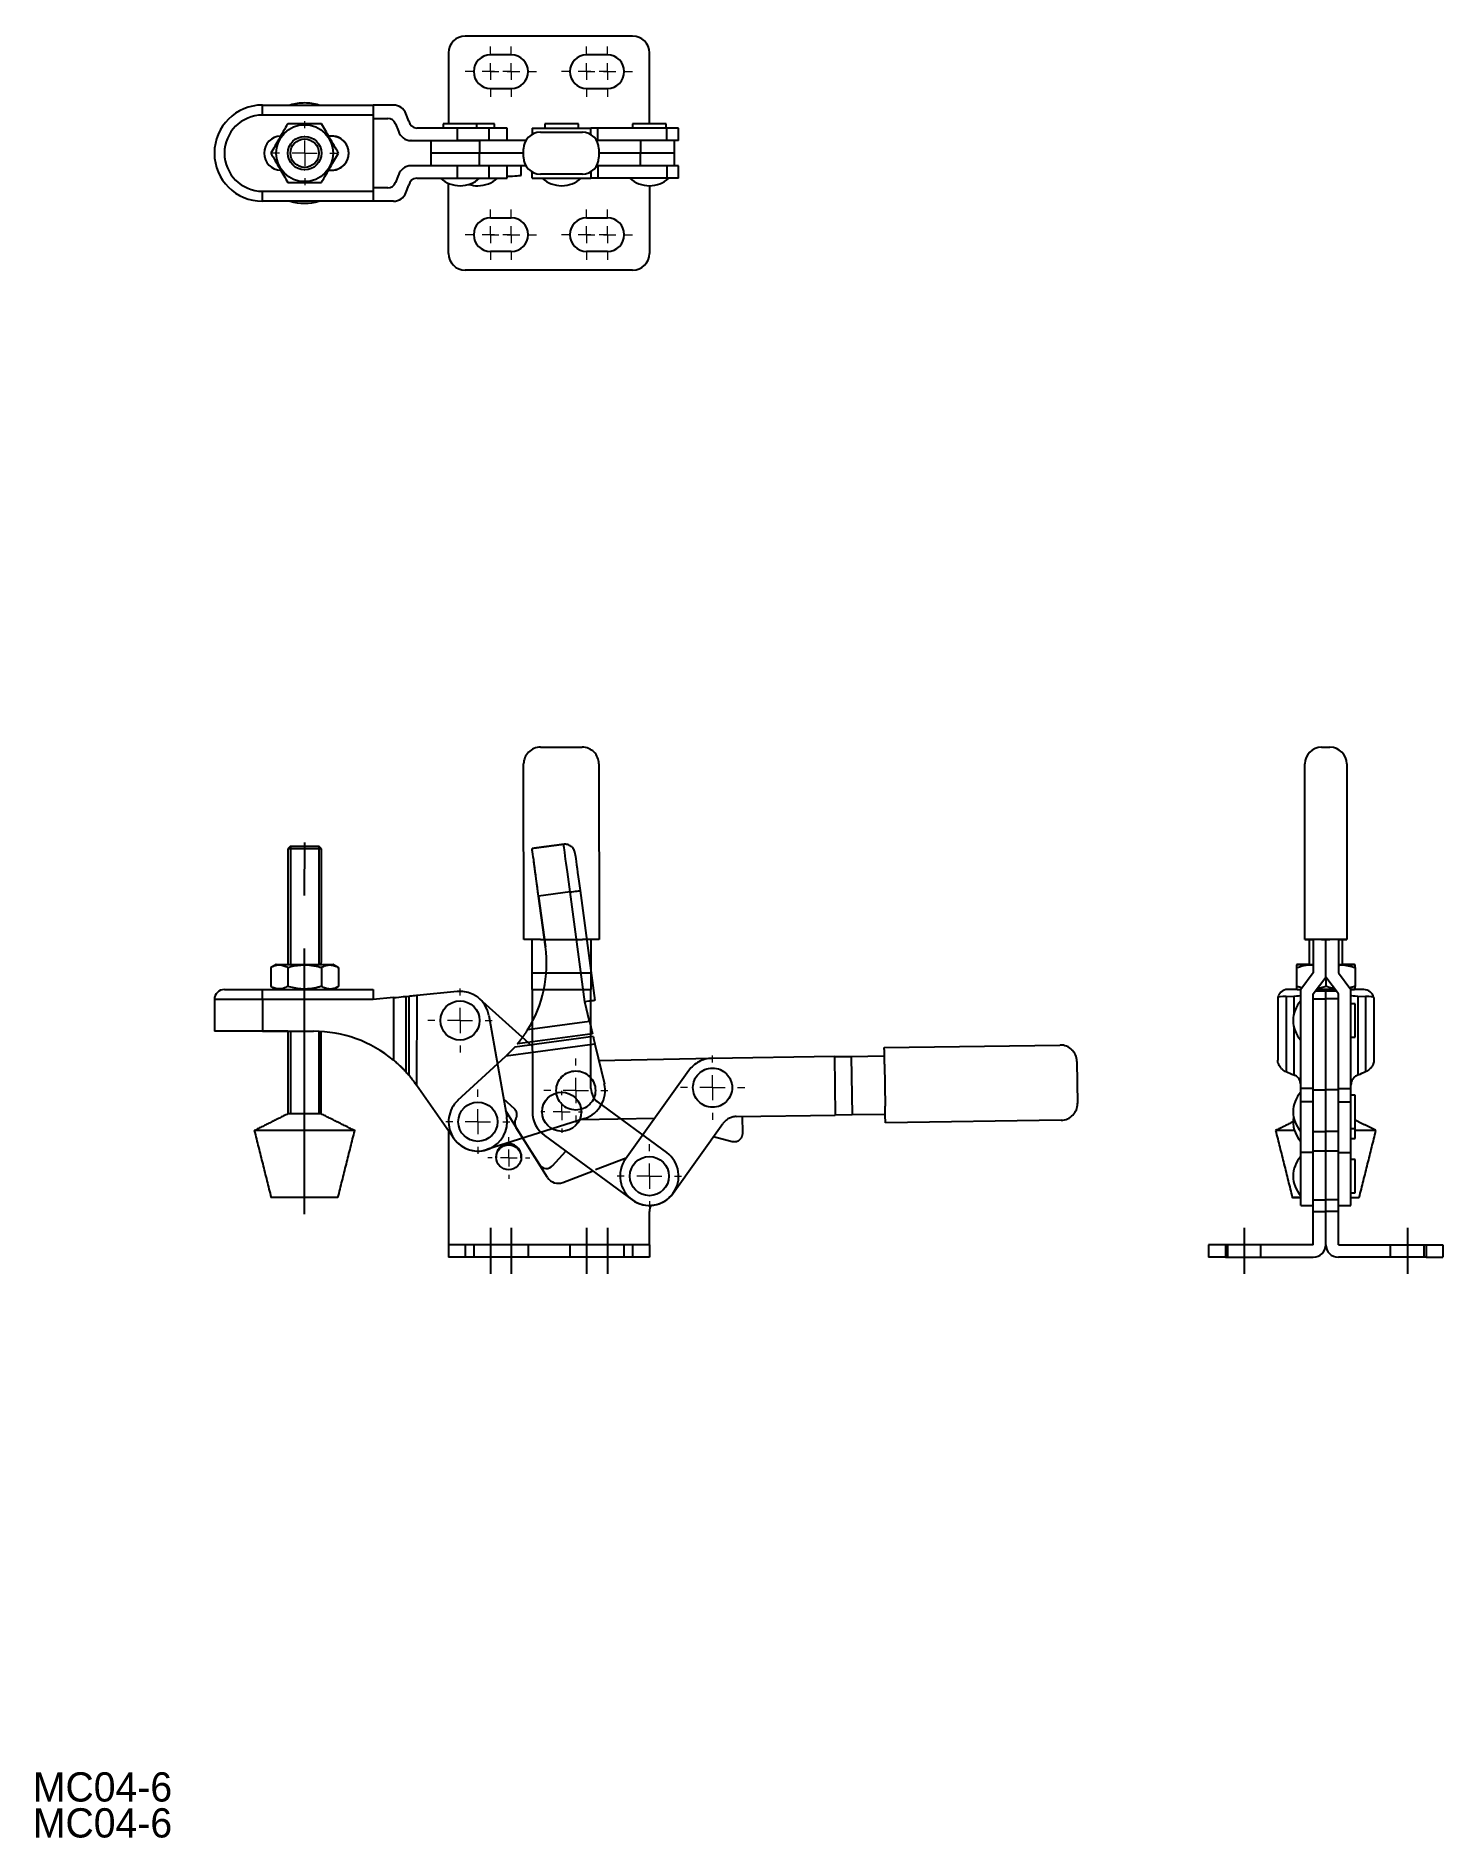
# Model space of a CAD drawing. Header units: millimetres. Extents: x 13 to 181, y 16 to 231.
import ezdxf

# ---------------------------------------------------------------- set-up
doc = ezdxf.new("R2010")
doc.units = ezdxf.units.MM
for name, pattern in [('CENTER', [50.8, 31.75, -6.35, 6.35, -6.35]), ('DASHED', [19.05, 12.7, -6.35]), ('PHANTOM', [63.5, 31.75, -6.35, 6.35, -6.35, 6.35, -6.35])]:
    doc.linetypes.add(name, pattern=pattern)
doc.layers.add('CENTER', color=1, linetype='CENTER')
doc.styles.get("Standard").update_dxf_attribs({"font": 'GOTHIC.TTF'})

msp = doc.modelspace()

# ---------------------------------------------------------------- texts
at = {"color": 7, "linetype": 'Continuous', "char_height": 3.5, "width": 164.492, "attachment_point": 1}
for insert in [(12.6, 23.76), (12.6, 19.46)]:
    msp.add_mtext('MC04-6', dxfattribs=dict(at, insert=insert))

# ---------------------------------------------------------------- blocks, each defined once
blk = doc.blocks.new('SW_CENTERMARKSYMBOL_0')
at = {"color": 0, "linetype": 'Continuous', "lineweight": 0}
for p, q in [((0, 3), (0, 3.84)), ((-3, 0), (-3.84, 0)), ((0, 0), (-1.5, 0)), ((0, 0), (0, 1.5)), ((0, 0), (0, -1.5)), ((0, 0), (1.5, 0)), ((3, 0), (3.84, 0)), ((0, -3), (0, -3.84))]:
    blk.add_line(p, q, dxfattribs=at)
blk = doc.blocks.new('SW_CENTERMARKSYMBOL_1')
at = {"color": 0, "linetype": 'Continuous', "lineweight": 0}
for p, q in [((0, 3), (0, 3.84)), ((-3, 0), (-3.84, 0)), ((0, 0), (-1.5, 0)), ((0, 0), (0, 1.5)), ((0, 0), (0, -1.5)), ((0, 0), (1.5, 0)), ((3, 0), (3.84, 0)), ((0, -3), (0, -3.84))]:
    blk.add_line(p, q, dxfattribs=at)
blk = doc.blocks.new('SW_CENTERMARKSYMBOL_2')
at = {"color": 0, "linetype": 'Continuous', "lineweight": 0}
for p, q in [((0, 3), (0, 3.84)), ((-3, 0), (-3.84, 0)), ((0, 0), (-1.5, 0)), ((0, 0), (0, 1.5)), ((0, 0), (0, -1.5)), ((0, 0), (1.5, 0)), ((3, 0), (3.84, 0)), ((0, -3), (0, -3.84))]:
    blk.add_line(p, q, dxfattribs=at)
blk = doc.blocks.new('SW_CENTERMARKSYMBOL_3')
at = {"color": 0, "linetype": 'Continuous', "lineweight": 0}
for p, q in [((0, 2), (0, 2.5)), ((-2, 0), (-2.5, 0)), ((0, 0), (-1, 0)), ((0, 0), (0, 1)), ((0, 0), (0, -1)), ((0, 0), (1, 0)), ((2, 0), (2.5, 0)), ((0, -2), (0, -2.5))]:
    blk.add_line(p, q, dxfattribs=at)
blk = doc.blocks.new('SW_CENTERMARKSYMBOL_8')
at = {"color": 0, "linetype": 'Continuous', "lineweight": 0}
for p, q in [((0, 2), (0, 3)), ((-2, 0), (-3, 0)), ((0, 0), (-1, 0)), ((0, 0), (0, 1)), ((0, 0), (0, -1)), ((0, 0), (1, 0)), ((2, 0), (3, 0)), ((0, -2), (0, -3))]:
    blk.add_line(p, q, dxfattribs=at)
blk = doc.blocks.new('SW_CENTERMARKSYMBOL_9')
at = {"color": 0, "linetype": 'Continuous', "lineweight": 0}
for p, q in [((0, 2), (0, 3)), ((-2, 0), (-3, 0)), ((0, 0), (-1, 0)), ((0, 0), (0, 1)), ((0, 0), (0, -1)), ((0, 0), (1, 0)), ((2, 0), (3, 0)), ((0, -2), (0, -3))]:
    blk.add_line(p, q, dxfattribs=at)
blk = doc.blocks.new('SW_CENTERMARKSYMBOL_10')
at = {"color": 0, "linetype": 'Continuous', "lineweight": 0}
for p, q in [((0, 2), (0, 3)), ((-2, 0), (-3, 0)), ((0, 0), (-1, 0)), ((0, 0), (0, 1)), ((0, 0), (0, -1)), ((0, 0), (1, 0)), ((2, 0), (3, 0)), ((0, -2), (0, -3))]:
    blk.add_line(p, q, dxfattribs=at)
blk = doc.blocks.new('SW_CENTERMARKSYMBOL_11')
at = {"color": 0, "linetype": 'Continuous', "lineweight": 0}
for p, q in [((0, 2), (0, 3)), ((-2, 0), (-3, 0)), ((0, 0), (-1, 0)), ((0, 0), (0, 1)), ((0, 0), (0, -1)), ((0, 0), (1, 0)), ((2, 0), (3, 0)), ((0, -2), (0, -3))]:
    blk.add_line(p, q, dxfattribs=at)
blk = doc.blocks.new('SW_CENTERMARKSYMBOL_12')
at = {"color": 0, "linetype": 'Continuous', "lineweight": 0}
for p, q in [((0, 2), (0, 3)), ((-2, 0), (-3, 0)), ((0, 0), (-1, 0)), ((0, 0), (0, 1)), ((0, 0), (0, -1)), ((0, 0), (1, 0)), ((2, 0), (3, 0)), ((0, -2), (0, -3))]:
    blk.add_line(p, q, dxfattribs=at)
blk = doc.blocks.new('SW_CENTERMARKSYMBOL_13')
at = {"color": 0, "linetype": 'Continuous', "lineweight": 0}
for p, q in [((0, 2), (0, 3)), ((-2, 0), (-3, 0)), ((0, 0), (-1, 0)), ((0, 0), (0, 1)), ((0, 0), (0, -1)), ((0, 0), (1, 0)), ((2, 0), (3, 0)), ((0, -2), (0, -3))]:
    blk.add_line(p, q, dxfattribs=at)
blk = doc.blocks.new('SW_CENTERMARKSYMBOL_14')
at = {"color": 0, "linetype": 'Continuous', "lineweight": 0}
for p, q in [((0, 2), (0, 3)), ((-2, 0), (-3, 0)), ((0, 0), (-1, 0)), ((0, 0), (0, 1)), ((0, 0), (0, -1)), ((0, 0), (1, 0)), ((2, 0), (3, 0)), ((0, -2), (0, -3))]:
    blk.add_line(p, q, dxfattribs=at)
blk = doc.blocks.new('SW_CENTERMARKSYMBOL_15')
at = {"color": 0, "linetype": 'Continuous', "lineweight": 0}
for p, q in [((0, 2), (0, 3)), ((-2, 0), (-3, 0)), ((0, 0), (-1, 0)), ((0, 0), (0, 1)), ((0, 0), (0, -1)), ((0, 0), (1, 0)), ((2, 0), (3, 0)), ((0, -2), (0, -3))]:
    blk.add_line(p, q, dxfattribs=at)

# ---------------------------------------------------------------- linework, layer by layer
at = {"color": 7, "linetype": 'Continuous'}
for p, q in [((84.29, 231.38), (64.29, 231.38)), ((62.29, 229.38), (62.29, 220.88)), ((69.79, 229.13), (67.29, 229.13)), ((81.29, 229.13), (78.79, 229.13)), ((86.29, 220.88), (86.29, 229.38)), ((67.29, 225.13), (69.79, 225.13)), ((78.79, 225.13), (81.29, 225.13)), ((40.05, 223.13), (53.29, 223.13)), ((40.05, 223.13), (40.05, 223.13)), ((55.71, 223.13), (53.29, 223.13)), ((57.55, 221.22), (57.2, 222.12)), ((53.29, 221.93), (40.05, 221.93)), ((43.06, 220.88), (43.06, 220.88)), ((53.29, 221.93), (53.29, 212.83)), ((53.29, 221.53), (55.02, 221.53)), ((55.96, 220.9), (55.95, 220.9)), ((55.96, 220.9), (56.31, 220)), ((56.31, 220), (56.3, 220)), ((63.31, 220.38), (58.48, 220.38)), ((65.66, 220.88), (61.66, 220.88)), ((63.31, 220.38), (63.31, 218.88)), ((67.1, 220.38), (63.31, 220.38)), ((67.79, 220.88), (65.66, 220.88)), ((67.1, 220.38), (67.1, 218.88)), ((69.24, 220.38), (67.1, 220.38)), ((69.29, 220.38), (69.24, 220.38)), ((72.29, 220.38), (79.29, 220.38)), ((72.29, 220.38), (72.29, 219.63)), ((73.26, 219.88), (78.26, 219.88)), ((77.81, 220.88), (73.81, 220.88)), ((78.26, 219.88), (78.28, 219.88)), ((79.31, 220.38), (79.29, 220.38)), ((80.12, 220.38), (79.31, 220.38)), ((79.31, 219.6), (79.31, 220.38)), ((80.12, 218.88), (80.12, 220.38)), ((88.36, 220.38), (80.12, 220.38)), ((88.29, 220.88), (84.29, 220.88)), ((88.36, 218.88), (88.36, 220.38)), ((89.79, 220.38), (88.36, 220.38)), ((45.08, 219.43), (45.08, 219.43)), ((48.3, 219.43), (47.94, 219.43)), ((57.8, 218.88), (57.79, 218.88)), ((57.8, 218.88), (63.31, 218.88)), ((66, 218.88), (63.31, 218.88)), ((63.31, 218.88), (66, 218.88)), ((66, 218.88), (66, 217.38)), ((71.53, 218.88), (66, 218.88)), ((70.32, 218.88), (70.19, 218.88)), ((70.45, 218.88), (70.32, 218.88)), ((71.26, 216.88), (71.26, 217.88)), ((80.12, 218.88), (80.02, 218.88)), ((88.36, 218.88), (80.12, 218.88)), ((80.26, 217.88), (80.26, 216.88)), ((85.21, 218.88), (85.21, 217.38)), ((89.79, 218.88), (88.36, 218.88)), ((41.04, 217.38), (41.04, 217.38)), ((41.04, 217.38), (41.04, 217.38)), ((57.8, 215.88), (57.79, 215.88)), ((63.31, 215.88), (57.8, 215.88)), ((66, 217.38), (60.16, 217.38)), ((66, 217.38), (60.16, 217.38)), ((66, 215.88), (63.31, 215.88)), ((63.31, 215.88), (63.31, 214.38)), ((66, 215.88), (63.31, 215.88)), ((71.26, 217.38), (66, 217.38)), ((66, 215.88), (66, 217.38)), ((71.26, 217.38), (66, 217.38)), ((71.53, 215.88), (66, 215.88)), ((67.1, 215.88), (67.1, 214.38)), ((70.32, 215.88), (70.19, 215.88)), ((70.45, 215.88), (70.32, 215.88)), ((80.12, 215.88), (80.02, 215.88)), ((80.12, 215.88), (80.12, 214.38)), ((88.36, 215.88), (80.12, 215.88)), ((85.21, 217.38), (80.28, 217.38)), ((85.21, 217.38), (80.28, 217.38)), ((89.29, 217.38), (85.21, 217.38)), ((85.21, 215.88), (85.21, 217.38)), ((89.29, 217.38), (85.21, 217.38)), ((88.36, 215.88), (88.36, 214.38)), ((89.79, 215.88), (88.36, 215.88)), ((43.06, 213.88), (43.06, 213.88)), ((47.94, 215.33), (48.3, 215.33)), ((55.96, 213.87), (55.95, 213.87)), ((56.31, 214.77), (55.96, 213.87)), ((56.31, 214.77), (56.3, 214.77)), ((57.2, 212.65), (57.55, 213.55)), ((58.48, 214.38), (63.31, 214.38)), ((62.29, 205.38), (62.29, 213.76)), ((63.31, 214.38), (67.1, 214.38)), ((67.1, 214.38), (69.24, 214.38)), ((69.24, 214.38), (69.29, 214.38)), ((72.29, 214.38), (72.29, 215.13)), ((72.29, 214.38), (79.29, 214.38)), ((78.26, 214.88), (73.26, 214.88)), ((78.28, 214.88), (78.26, 214.88)), ((79.31, 214.38), (79.29, 214.38)), ((79.31, 215.16), (79.31, 214.38)), ((80.12, 214.38), (79.31, 214.38)), ((88.36, 214.38), (80.12, 214.38)), ((86.29, 213.48), (86.29, 205.38)), ((89.79, 214.38), (88.36, 214.38)), ((40.05, 212.83), (53.29, 212.83)), ((53.29, 211.63), (40.05, 211.63)), ((40.05, 211.63), (40.05, 211.63)), ((55.02, 213.23), (53.29, 213.23)), ((55.71, 211.63), (53.29, 211.63)), ((67.29, 209.63), (69.79, 209.63)), ((78.79, 209.63), (81.29, 209.63)), ((69.79, 205.63), (67.29, 205.63)), ((81.29, 205.63), (78.79, 205.63)), ((84.29, 203.38), (64.29, 203.38)), ((73.26, 146.34), (78.26, 146.34)), ((73.26, 146.34), (78.26, 146.34)), ((166.64, 146.34), (167.64, 146.34)), ((166.64, 146.34), (167.64, 146.34)), ((71.28, 123.34), (71.26, 144.34)), ((71.28, 123.34), (71.26, 144.34)), ((80.26, 144.35), (80.28, 123.35)), ((80.26, 144.35), (80.28, 123.35)), ((164.64, 123.34), (164.64, 144.34)), ((164.64, 123.34), (164.64, 144.34)), ((169.64, 144.34), (169.64, 123.34)), ((169.64, 144.34), (169.64, 123.34)), ((73.05, 128.52), (73.86, 122.47)), ((72.29, 119.36), (72.28, 123.34)), ((72.29, 119.36), (72.28, 123.34)), ((73.28, 123.34), (78.28, 123.34)), ((73.28, 123.34), (78.28, 123.34)), ((79.28, 123.34), (79.29, 119.37)), ((79.28, 123.34), (79.29, 119.37)), ((164.64, 123.34), (164.64, 123.34)), ((164.64, 123.34), (164.64, 123.34)), ((168.64, 123.34), (165.64, 123.34)), ((165.64, 123.34), (165.64, 119.37)), ((168.64, 123.34), (165.64, 123.34)), ((165.64, 123.34), (165.64, 119.37)), ((166.64, 123.35), (167.64, 123.35)), ((166.64, 123.35), (167.64, 123.35)), ((167.14, 118.84), (167.14, 123.34)), ((167.14, 118.84), (167.14, 123.34)), ((167.14, 118.84), (167.14, 123.34)), ((167.14, 118.84), (167.14, 123.34)), ((168.64, 123.34), (168.64, 119.37)), ((168.64, 123.34), (168.64, 119.37)), ((169.64, 123.34), (169.64, 123.34)), ((169.64, 123.34), (169.64, 123.34)), ((41.04, 120), (41.04, 117.74)), ((41.04, 120), (41.04, 117.74)), ((43.06, 120), (43.06, 117.74)), ((43.06, 120), (43.06, 117.74)), ((47.11, 119.99), (47.1, 117.74)), ((47.11, 119.99), (47.1, 117.74)), ((49.13, 119.99), (49.12, 117.73)), ((49.13, 119.99), (49.12, 117.73)), ((72.29, 119.36), (79.29, 119.37)), ((72.29, 119.36), (79.29, 119.37)), ((72.29, 117.36), (72.29, 119.36)), ((72.29, 117.36), (72.29, 119.36)), ((79.29, 119.37), (79.29, 117.37)), ((79.29, 119.37), (79.29, 117.37)), ((163.64, 119.99), (163.64, 117.74)), ((163.64, 119.99), (163.64, 117.74)), ((165.64, 119.37), (164.14, 117.37)), ((165.64, 119.37), (164.14, 117.37)), ((165.64, 116.84), (167.14, 118.84)), ((167.14, 118.84), (167.14, 117.73)), ((168.64, 116.84), (167.14, 118.84)), ((167.14, 118.84), (167.14, 118.84)), ((167.14, 118.84), (167.14, 118.84)), ((167.14, 118.84), (167.14, 117.73)), ((167.14, 118.84), (167.14, 118.84)), ((167.14, 118.84), (167.14, 118.84)), ((168.64, 119.37), (170.14, 117.37)), ((168.64, 119.37), (170.14, 117.37)), ((170.64, 119.99), (170.64, 117.74)), ((170.64, 119.99), (170.64, 117.74)), ((40.05, 117.37), (53.29, 117.36)), ((40.05, 117.37), (53.29, 117.36)), ((55.71, 116.4), (53.29, 116.16)), ((55.71, 116.4), (53.29, 116.16)), ((55.71, 116.4), (55.7, 108.92)), ((55.71, 116.4), (55.7, 108.92)), ((57.2, 116.54), (57.19, 107.51)), ((57.2, 116.54), (57.19, 107.51)), ((57.2, 116.54), (57.55, 116.58)), ((57.2, 116.54), (57.55, 116.58)), ((57.55, 116.58), (57.54, 107.11)), ((57.55, 116.58), (57.54, 107.11)), ((58.48, 116.67), (58.47, 105.91)), ((58.48, 116.67), (58.47, 105.91)), ((58.48, 116.67), (63.31, 117.15)), ((72.29, 117.36), (79.29, 117.37)), ((72.29, 117.36), (79.29, 117.37)), ((72.29, 117.36), (72.31, 102.74)), ((72.29, 117.36), (72.31, 102.74)), ((79.31, 105.53), (79.29, 117.37)), ((79.31, 105.53), (79.29, 117.37)), ((161.39, 116.4), (161.39, 108.92)), ((161.39, 116.4), (161.39, 108.92)), ((162.41, 116.54), (163.31, 116.58)), ((162.41, 116.54), (163.31, 116.58)), ((162.41, 116.54), (162.41, 107.51)), ((162.41, 116.54), (162.41, 107.51)), ((162.59, 117.37), (162.59, 117.37)), ((162.59, 117.37), (162.59, 117.37)), ((163.31, 116.58), (163.31, 114.34)), ((163.31, 116.58), (163.31, 114.34)), ((164.14, 105.53), (164.14, 117.37)), ((164.14, 105.53), (164.14, 117.37)), ((165.64, 105.53), (165.64, 116.84)), ((165.64, 105.53), (165.64, 116.84)), ((168.25, 117.36), (166.04, 117.36)), ((167.14, 116.27), (167.14, 117.16)), ((167.14, 116.27), (167.14, 117.16)), ((167.14, 116.27), (167.14, 117.16)), ((167.14, 116.27), (167.14, 117.16)), ((168.64, 105.53), (168.64, 116.84)), ((168.64, 105.53), (168.64, 116.84)), ((170.14, 105.53), (170.14, 117.37)), ((170.14, 105.53), (170.14, 117.37)), ((171.69, 117.36), (170.14, 117.36)), ((171.69, 117.36), (170.14, 117.36)), ((170.98, 116.58), (170.98, 107.11)), ((170.98, 116.58), (171.88, 116.54)), ((170.98, 116.58), (170.98, 107.11)), ((170.98, 116.58), (171.88, 116.54)), ((171.88, 116.54), (171.88, 107.51)), ((171.88, 116.54), (171.88, 107.51)), ((172.89, 116.4), (172.89, 108.92)), ((172.89, 116.4), (172.89, 108.92)), ((40.05, 116.17), (40.05, 112.37)), ((53.29, 116.16), (40.05, 116.17)), ((40.05, 116.17), (40.05, 112.37)), ((53.29, 116.16), (40.05, 116.17)), ((53.29, 116.16), (53.29, 116.16)), ((53.29, 116.16), (53.29, 116.16)), ((72.3, 110.6), (66, 116.27)), ((67.1, 114.27), (69.24, 102.16)), ((67.1, 114.27), (69.24, 102.16)), ((78.58, 115.9), (78.58, 115.9)), ((161.39, 116.16), (161.39, 116.17)), ((161.39, 116.16), (161.39, 116.17)), ((161.39, 116.16), (161.39, 116.16)), ((161.39, 116.16), (161.39, 116.16)), ((165.64, 116.27), (167.14, 116.27)), ((168.64, 116.27), (167.14, 116.27)), ((167.14, 105.35), (167.14, 116.27)), ((167.14, 105.35), (167.14, 116.27)), ((167.14, 105.35), (167.14, 116.27)), ((167.14, 105.35), (167.14, 116.27)), ((170.64, 113.66), (170.64, 115.66)), ((170.64, 113.66), (170.64, 115.66)), ((172.89, 116.17), (172.89, 116.16)), ((172.89, 116.17), (172.89, 116.16)), ((172.89, 116.16), (172.89, 116.16)), ((172.89, 116.16), (172.89, 116.16)), ((40.05, 112.37), (46.15, 112.37)), ((43.08, 112.37), (40.05, 112.37)), ((40.05, 112.37), (46.15, 112.37)), ((43.08, 112.37), (40.05, 112.37)), ((163.31, 112.99), (163.31, 107.11)), ((163.31, 112.99), (163.31, 107.11)), ((170.64, 111.66), (170.64, 113.66)), ((170.64, 111.66), (170.64, 113.66)), ((62.92, 99.55), (58.47, 105.91)), ((62.92, 99.55), (58.47, 105.91)), ((68.86, 104.28), (70.12, 103.15)), ((68.86, 104.28), (70.12, 103.15)), ((88.36, 97.88), (80.12, 103.92)), ((88.36, 97.88), (80.12, 103.92)), ((165.64, 105.53), (164.14, 105.53)), ((164.14, 103.92), (164.14, 105.53)), ((165.64, 105.53), (164.14, 105.53)), ((164.14, 103.92), (164.14, 105.53)), ((165.64, 103.92), (164.14, 103.92)), ((164.14, 97.88), (164.14, 103.92)), ((165.64, 103.92), (164.14, 103.92)), ((164.14, 97.88), (164.14, 103.92)), ((165.64, 103.92), (165.64, 105.53)), ((165.64, 103.92), (165.64, 105.53)), ((165.64, 105.35), (167.14, 105.35)), ((165.64, 105.35), (167.14, 105.35)), ((165.64, 97.88), (165.64, 103.92)), ((165.64, 97.88), (165.64, 103.92)), ((168.64, 105.35), (167.14, 105.35)), ((167.14, 100.4), (167.14, 105.35)), ((167.14, 100.4), (167.14, 105.35)), ((168.64, 105.35), (167.14, 105.35)), ((167.14, 100.4), (167.14, 105.35)), ((167.14, 100.4), (167.14, 105.35)), ((168.64, 105.53), (170.14, 105.53)), ((168.64, 103.92), (168.64, 105.53)), ((168.64, 105.53), (170.14, 105.53)), ((168.64, 103.92), (168.64, 105.53)), ((168.64, 103.92), (170.14, 103.92)), ((168.64, 97.88), (168.64, 103.92)), ((168.64, 103.92), (170.14, 103.92)), ((168.64, 97.88), (168.64, 103.92)), ((170.14, 103.92), (170.14, 105.53)), ((170.14, 103.92), (170.14, 105.53)), ((170.14, 97.88), (170.14, 103.92)), ((170.14, 97.88), (170.14, 103.92)), ((170.64, 102.74), (170.64, 104.74)), ((170.64, 102.74), (170.64, 104.74)), ((74.13, 94.89), (69.12, 102.84)), ((74.13, 94.89), (69.12, 102.84)), ((170.64, 100.74), (170.64, 102.74)), ((170.64, 100.74), (170.64, 102.74)), ((62.29, 100.45), (62.29, 86.85)), ((70.34, 100.87), (73.14, 96.44)), ((70.34, 100.87), (73.14, 96.44)), ((74.13, 94.89), (71.16, 99.6)), ((73.74, 99.92), (84.22, 92.23)), ((73.74, 99.92), (84.22, 92.23)), ((165.64, 100.4), (167.14, 100.4)), ((165.64, 100.4), (167.14, 100.4)), ((168.64, 100.4), (167.14, 100.4)), ((167.14, 98.05), (167.14, 100.4)), ((167.14, 98.05), (167.14, 100.4)), ((168.64, 100.4), (167.14, 100.4)), ((167.14, 98.05), (167.14, 100.4)), ((167.14, 98.05), (167.14, 100.4)), ((170.64, 99.55), (170.64, 100.74)), ((170.64, 99.55), (170.64, 100.74)), ((74.73, 96.3), (76.29, 98.05)), ((74.73, 96.3), (76.29, 98.05)), ((164.14, 91.55), (164.14, 97.88)), ((165.64, 97.88), (164.14, 97.88)), ((164.14, 91.55), (164.14, 97.88)), ((165.64, 97.88), (164.14, 97.88)), ((165.64, 91.56), (165.64, 97.88)), ((165.64, 91.56), (165.64, 97.88)), ((167.14, 92.22), (167.14, 98.05)), ((167.14, 92.22), (167.14, 98.05)), ((167.14, 92.22), (167.14, 98.05)), ((167.14, 92.22), (167.14, 98.05)), ((168.64, 97.88), (170.14, 97.88)), ((168.64, 91.56), (168.64, 97.88)), ((168.64, 97.88), (170.14, 97.88)), ((168.64, 91.56), (168.64, 97.88)), ((170.14, 91.55), (170.14, 97.88)), ((170.14, 91.55), (170.14, 97.88)), ((170.64, 95.05), (170.64, 97.05)), ((170.64, 95.05), (170.64, 97.05)), ((75.94, 94.29), (79.59, 95.68)), ((170.64, 93.05), (170.64, 95.05)), ((170.64, 93.05), (170.64, 95.05)), ((86.29, 86.85), (86.29, 90.81)), ((165.64, 92.22), (167.14, 92.22)), ((165.64, 92.22), (167.14, 92.22)), ((165.64, 90.81), (165.64, 91.55)), ((165.64, 90.81), (165.64, 91.55)), ((165.64, 90.81), (167.14, 90.81)), ((165.64, 86.85), (165.64, 90.81)), ((165.64, 90.81), (167.14, 90.81)), ((168.64, 92.22), (167.14, 92.22)), ((167.14, 90.81), (167.14, 92.22)), ((167.14, 90.81), (167.14, 92.22)), ((168.64, 92.22), (167.14, 92.22)), ((167.14, 90.81), (167.14, 92.22)), ((167.14, 90.81), (167.14, 92.22)), ((168.64, 90.81), (167.14, 90.81)), ((167.14, 86.85), (167.14, 90.81)), ((167.14, 86.85), (167.14, 90.81)), ((168.64, 90.81), (167.14, 90.81)), ((168.64, 90.81), (168.64, 91.55)), ((168.64, 90.81), (168.64, 91.55)), ((168.64, 86.85), (168.64, 90.81)), ((62.29, 86.85), (62.29, 85.35)), ((64.29, 86.85), (62.29, 86.85)), ((62.29, 86.85), (62.29, 85.35)), ((64.29, 86.85), (62.29, 86.85)), ((64.29, 86.85), (64.29, 85.35)), ((84.29, 86.85), (64.29, 86.85)), ((64.29, 86.85), (64.29, 85.35)), ((84.29, 86.85), (64.29, 86.85)), ((84.29, 86.85), (84.29, 85.35)), ((86.29, 86.85), (84.29, 86.85)), ((84.29, 86.85), (84.29, 85.35)), ((86.29, 86.85), (84.29, 86.85)), ((86.29, 86.85), (86.29, 85.35)), ((86.29, 86.85), (86.29, 85.35)), ((153.14, 86.85), (153.14, 85.35)), ((155.14, 86.85), (153.14, 86.85)), ((155.14, 86.85), (155.14, 85.35)), ((165.64, 86.85), (155.14, 86.85)), ((168.64, 86.85), (179.14, 86.85)), ((179.14, 86.85), (179.14, 85.35)), ((179.14, 86.85), (181.14, 86.85)), ((181.14, 86.85), (181.14, 85.35)), ((64.29, 85.35), (62.29, 85.35)), ((64.29, 85.35), (62.29, 85.35)), ((84.29, 85.35), (64.29, 85.35)), ((84.29, 85.35), (64.29, 85.35)), ((86.29, 85.35), (84.29, 85.35)), ((86.29, 85.35), (84.29, 85.35)), ((155.14, 85.35), (153.14, 85.35)), ((155.14, 85.35), (165.64, 85.35)), ((179.14, 85.35), (168.64, 85.35)), ((179.14, 85.35), (181.14, 85.35))]:
    msp.add_line(p, q, dxfattribs=at)
at = {"color": 3, "linetype": 'Continuous'}
for p, q in [((43.39, 134.5), (43.39, 120.37)), ((46.79, 134.49), (46.79, 120.37)), ((43.39, 112.37), (43.39, 102.51)), ((46.79, 112.35), (46.79, 102.51))]:
    msp.add_line(p, q, dxfattribs=at)
at = {"color": 3, "linetype": 'PHANTOM'}
for p, q in [((76.81, 129.03), (73.05, 128.52)), ((73.86, 122.47), (73.05, 128.52)), ((78.58, 115.9), (76.81, 129.03)), ((78, 129.19), (79.77, 116.06)), ((79.14, 113.54), (78.58, 115.9)), ((79.49, 112.08), (70.54, 110.87)), ((79.14, 113.54), (71.74, 112.54)), ((79.79, 110.83), (69.12, 109.39)), ((70.19, 110.47), (69.12, 109.39)), ((79.57, 111.74), (70.19, 110.47)), ((79.79, 110.83), (80.91, 106.1)), ((114.37, 110.43), (135.37, 110.73)), ((63.41, 104.13), (69.12, 109.39)), ((93.77, 109.13), (80.25, 108.85)), ((108.41, 109.34), (93.79, 109.13)), ((108.41, 109.34), (110.41, 109.37)), ((108.41, 109.34), (108.51, 102.34)), ((110.41, 109.37), (114.39, 109.43)), ((110.41, 109.37), (110.51, 102.37)), ((114.4, 108.43), (114.47, 103.43)), ((137.4, 108.75), (137.47, 103.75)), ((90.99, 107.67), (83.44, 97.09)), ((78.57, 101.96), (66.85, 98.22)), ((78.08, 101.81), (86.94, 101.99)), ((89.14, 93.02), (95.07, 101.33)), ((96.67, 102.17), (108.51, 102.34)), ((97.45, 100.2), (97.41, 102.18)), ((110.51, 102.37), (108.51, 102.34)), ((114.49, 102.43), (110.51, 102.37)), ((135.5, 101.73), (114.5, 101.43)), ((93.97, 99.79), (96.2, 99.21)), ((83.52, 97.21), (79.86, 95.8))]:
    msp.add_line(p, q, dxfattribs=at)
at = {"color": 3, "linetype": 'DASHED'}
for p, q in [((65.29, 86.85), (65.29, 85.35)), ((71.79, 86.85), (71.79, 85.35)), ((76.79, 86.85), (76.79, 85.35)), ((83.29, 85.35), (83.29, 86.85)), ((155.39, 86.85), (155.39, 85.35)), ((159.39, 85.35), (159.39, 86.85)), ((174.89, 85.35), (174.89, 86.85)), ((178.89, 85.35), (178.89, 86.85))]:
    msp.add_line(p, q, dxfattribs=at)
at = {"color": 7, "linetype": 'Continuous', "flags": 128}
for points in [[(45.09, 134.2), (44.75, 134.2), (44.41, 134.2), (44.09, 134.2), (43.81, 134.2), (43.56, 134.2), (43.36, 134.2), (43.21, 134.2), (43.12, 134.2), (43.09, 134.2)], [(45.09, 134.2), (44.74, 134.2), (44.39, 134.2), (44.07, 134.2), (43.78, 134.2), (43.53, 134.2), (43.33, 134.2), (43.19, 134.2), (43.11, 134.2), (43.09, 134.2)], [(43.39, 134.5), (43.4, 134.5), (43.44, 134.5), (43.55, 134.5), (43.71, 134.5), (43.92, 134.5), (44.17, 134.5), (44.46, 134.5), (44.77, 134.5), (45.09, 134.5)], [(43.39, 134.5), (43.43, 134.5), (43.52, 134.5), (43.68, 134.5), (43.89, 134.5), (44.15, 134.5), (44.44, 134.5), (44.76, 134.5), (45.09, 134.5)], [(45.09, 134.5), (45.42, 134.5), (45.73, 134.5), (46.01, 134.5), (46.27, 134.49), (46.48, 134.49), (46.64, 134.49), (46.75, 134.49), (46.79, 134.49), (46.79, 134.49)], [(45.09, 134.5), (45.43, 134.5), (45.74, 134.5), (46.04, 134.5), (46.3, 134.49), (46.51, 134.49), (46.66, 134.49), (46.76, 134.49), (46.79, 134.49)], [(47.09, 134.19), (47.06, 134.19), (46.97, 134.19), (46.83, 134.19), (46.63, 134.19), (46.38, 134.19), (46.09, 134.2), (45.78, 134.2), (45.44, 134.2), (45.09, 134.2)], [(47.09, 134.19), (47.08, 134.19), (47, 134.19), (46.85, 134.19), (46.66, 134.19), (46.41, 134.19), (46.12, 134.2), (45.8, 134.2), (45.45, 134.2), (45.09, 134.2)], [(73.28, 123.34), (72.94, 123.34), (72.6, 123.34), (72.28, 123.34), (72, 123.34), (71.75, 123.34), (71.55, 123.34), (71.4, 123.34), (71.31, 123.34), (71.28, 123.34)], [(73.28, 123.34), (72.89, 123.34), (72.52, 123.34), (72.17, 123.34), (71.87, 123.34), (71.62, 123.34), (71.44, 123.34), (71.32, 123.34), (71.28, 123.34)], [(80.28, 123.35), (80.25, 123.35), (80.16, 123.35), (80.02, 123.35), (79.82, 123.35), (79.57, 123.35), (79.28, 123.34), (78.97, 123.34), (78.63, 123.34), (78.28, 123.34)], [(80.28, 123.35), (80.25, 123.35), (80.13, 123.35), (79.95, 123.35), (79.7, 123.35), (79.4, 123.34), (79.05, 123.34), (78.67, 123.34), (78.28, 123.34)], [(41.68, 120.37), (41.69, 120.37), (41.73, 120.37), (41.84, 120.37), (42, 120.37), (42.22, 120.37), (42.49, 120.37), (42.8, 120.37), (43.16, 120.37), (43.55, 120.37), (43.97, 120.37), (44.41, 120.37), (44.86, 120.37), (45.31, 120.37), (45.76, 120.37), (46.2, 120.37), (46.62, 120.37), (47.01, 120.37), (47.37, 120.37), (47.68, 120.36), (47.95, 120.36), (48.17, 120.36), (48.33, 120.36), (48.44, 120.36), (48.48, 120.36), (48.48, 120.36)], [(41.68, 120.37), (41.69, 120.37), (41.76, 120.37), (41.88, 120.37), (42.07, 120.37), (42.31, 120.37), (42.6, 120.37), (42.94, 120.37), (43.32, 120.37), (43.73, 120.37), (44.17, 120.37), (44.62, 120.37), (45.08, 120.37), (45.55, 120.37), (46, 120.37), (46.44, 120.37), (46.85, 120.37), (47.23, 120.37), (47.57, 120.36), (47.86, 120.36), (48.1, 120.36), (48.29, 120.36), (48.41, 120.36), (48.48, 120.36), (48.48, 120.36)], [(165.14, 120.37), (164.82, 120.37), (164.51, 120.37), (164.24, 120.37), (164.02, 120.37), (163.87, 120.37), (163.77, 120.37), (163.74, 120.37), (163.77, 120.37), (163.87, 120.37), (164.02, 120.37), (164.24, 120.37), (164.51, 120.37), (164.82, 120.36), (165.18, 120.36), (165.58, 120.36), (165.64, 120.36)], [(165.14, 120.37), (164.95, 120.37), (164.62, 120.37), (164.34, 120.37), (164.11, 120.37), (163.93, 120.37), (163.81, 120.37), (163.75, 120.37), (163.75, 120.37), (163.81, 120.37), (163.93, 120.37), (164.11, 120.37), (164.34, 120.37), (164.62, 120.37), (164.95, 120.36), (165.31, 120.36), (165.64, 120.36)], [(165.14, 120.37), (165.12, 120.37), (165.09, 120.37), (165.12, 120.37), (165.22, 120.37), (165.37, 120.37), (165.57, 120.37), (165.64, 120.37)], [(165.14, 120.37), (165.1, 120.37), (165.1, 120.37), (165.17, 120.37), (165.3, 120.37), (165.48, 120.37), (165.64, 120.37)], [(168.64, 120.36), (168.78, 120.36), (169.16, 120.36), (169.51, 120.36), (169.81, 120.37), (170.07, 120.37), (170.27, 120.37), (170.42, 120.37), (170.51, 120.37), (170.54, 120.37)], [(168.64, 120.36), (168.71, 120.36), (169.1, 120.36), (169.46, 120.36), (169.78, 120.37), (170.05, 120.37), (170.26, 120.37), (170.42, 120.37), (170.51, 120.37), (170.54, 120.37)], [(169.19, 120.37), (169.16, 120.37), (169.14, 120.37)], [(169.19, 120.37), (169.16, 120.37), (169.14, 120.37)], [(35.5, 117.37), (35.51, 117.37), (35.57, 117.37), (35.69, 117.37), (35.87, 117.37), (36.11, 117.37), (36.4, 117.37), (36.74, 117.37), (37.12, 117.37), (37.55, 117.37), (38.01, 117.37), (38.49, 117.37), (39, 117.37), (39.52, 117.37), (40.05, 117.37)], [(35.5, 117.37), (35.53, 117.37), (35.63, 117.37), (35.79, 117.37), (36.02, 117.37), (36.3, 117.37), (36.64, 117.37), (37.03, 117.37), (37.46, 117.37), (37.93, 117.37), (38.43, 117.37), (38.96, 117.37), (39.5, 117.37), (40.05, 117.37)], [(40.05, 116.17), (40.05, 116.4), (40.05, 116.63), (40.05, 116.84), (40.05, 117.02), (40.05, 117.17), (40.05, 117.28), (40.05, 117.35), (40.05, 117.37)], [(40.05, 116.17), (40.05, 116.4), (40.05, 116.63), (40.05, 116.84), (40.05, 117.02), (40.05, 117.17), (40.05, 117.28), (40.05, 117.35), (40.05, 117.37)], [(53.29, 117.36), (53.29, 117.34), (53.29, 117.27), (53.29, 117.16), (53.29, 117.01), (53.29, 116.83), (53.29, 116.62), (53.29, 116.4), (53.29, 116.16)], [(53.29, 117.36), (53.29, 117.34), (53.29, 117.27), (53.29, 117.16), (53.29, 117.01), (53.29, 116.83), (53.29, 116.62), (53.29, 116.4), (53.29, 116.16)], [(55.71, 116.4), (56.02, 116.43), (56.33, 116.46), (56.61, 116.49), (56.85, 116.51), (57.05, 116.53), (57.2, 116.54)], [(55.71, 116.4), (56.02, 116.43), (56.33, 116.46), (56.61, 116.49), (56.85, 116.51), (57.05, 116.53), (57.2, 116.54)], [(57.55, 116.58), (57.6, 116.58), (57.68, 116.59), (57.8, 116.6), (57.94, 116.62), (58.11, 116.63), (58.29, 116.65), (58.48, 116.67)], [(57.55, 116.58), (57.6, 116.58), (57.68, 116.59), (57.8, 116.6), (57.94, 116.62), (58.11, 116.63), (58.29, 116.65), (58.48, 116.67)], [(168.25, 117.36), (168.15, 117.36), (167.71, 117.36), (167.26, 117.36), (166.8, 117.36), (166.35, 117.36), (166.04, 117.36)], [(166.04, 117.36), (166.12, 117.36), (166.44, 117.36), (166.79, 117.36), (167.14, 117.36), (167.5, 117.36), (167.84, 117.36), (168.17, 117.36), (168.25, 117.36)], [(168.25, 117.36), (167.83, 117.36), (167.38, 117.36), (166.91, 117.36), (166.45, 117.36), (166.04, 117.36)], [(40.05, 116.17), (39.45, 116.17), (38.85, 116.17), (38.27, 116.17), (37.71, 116.17), (37.17, 116.17), (36.67, 116.17), (36.2, 116.17), (35.77, 116.17), (35.4, 116.17), (35.07, 116.17), (34.79, 116.17), (34.58, 116.17), (34.42, 116.17), (34.33, 116.17), (34.3, 116.17)], [(40.05, 116.17), (39.45, 116.17), (38.85, 116.17), (38.27, 116.17), (37.71, 116.17), (37.17, 116.17), (36.67, 116.17), (36.2, 116.17), (35.77, 116.17), (35.4, 116.17), (35.07, 116.17), (34.79, 116.17), (34.58, 116.17), (34.42, 116.17), (34.33, 116.17), (34.3, 116.17)], [(40.05, 112.37), (39.44, 112.37), (38.85, 112.37), (38.27, 112.37), (37.71, 112.37), (37.17, 112.37), (36.67, 112.37), (36.2, 112.37), (35.77, 112.37), (35.39, 112.37), (35.07, 112.37), (34.79, 112.37), (34.58, 112.37), (34.42, 112.37), (34.33, 112.37), (34.3, 112.37)], [(40.05, 112.37), (39.44, 112.37), (38.85, 112.37), (38.27, 112.37), (37.71, 112.37), (37.17, 112.37), (36.67, 112.37), (36.2, 112.37), (35.77, 112.37), (35.39, 112.37), (35.07, 112.37), (34.79, 112.37), (34.58, 112.37), (34.42, 112.37), (34.33, 112.37), (34.3, 112.37)], [(40.05, 112.37), (39.54, 112.37), (39.05, 112.37), (38.57, 112.37), (38.12, 112.37), (37.69, 112.37), (37.29, 112.37), (36.94, 112.37), (36.63, 112.37), (36.37, 112.37), (36.16, 112.37), (36.02, 112.37), (35.93, 112.37), (35.9, 112.37)], [(40.05, 112.37), (39.52, 112.37), (39.01, 112.37), (38.52, 112.37), (38.05, 112.37), (37.61, 112.37), (37.2, 112.37), (36.85, 112.37), (36.54, 112.37), (36.29, 112.37), (36.1, 112.37), (35.97, 112.37), (35.9, 112.37), (35.9, 112.37)], [(58.47, 105.91), (58.45, 105.93), (58.43, 105.96)], [(58.47, 105.91), (58.45, 105.93), (58.43, 105.96)], [(47.07, 102.49), (47.04, 102.49), (46.95, 102.49), (46.81, 102.49), (46.61, 102.49), (46.36, 102.49), (46.07, 102.5), (45.76, 102.5), (45.42, 102.5), (45.07, 102.5), (44.73, 102.5), (44.39, 102.5), (44.07, 102.5), (43.79, 102.5), (43.54, 102.5), (43.34, 102.5), (43.19, 102.5), (43.1, 102.5), (43.07, 102.5), (43.07, 102.5)], [(47.07, 102.49), (47.07, 102.49), (47.02, 102.49), (46.91, 102.49), (46.74, 102.49), (46.52, 102.49), (46.25, 102.49), (45.94, 102.5), (45.61, 102.5), (45.25, 102.5), (44.89, 102.5), (44.54, 102.5), (44.21, 102.5), (43.9, 102.5), (43.63, 102.5), (43.4, 102.5), (43.23, 102.5), (43.12, 102.5), (43.08, 102.5), (43.07, 102.5)], [(51.07, 100.49), (51.07, 100.49), (51.03, 100.49), (50.92, 100.49), (50.76, 100.49), (50.54, 100.49), (50.27, 100.49), (49.94, 100.49), (49.57, 100.49), (49.15, 100.49), (48.69, 100.49), (48.2, 100.49), (47.68, 100.49), (47.12, 100.49), (46.55, 100.49), (45.97, 100.5), (45.37, 100.5), (44.77, 100.5), (44.18, 100.5), (43.59, 100.5), (43.02, 100.5), (42.47, 100.5), (41.94, 100.5), (41.45, 100.5), (40.99, 100.5), (40.57, 100.5), (40.2, 100.5), (39.88, 100.5), (39.6, 100.5), (39.38, 100.5), (39.22, 100.5), (39.12, 100.5), (39.07, 100.5), (39.07, 100.5)], [(51.07, 100.49), (51.05, 100.49), (50.97, 100.49), (50.83, 100.49), (50.63, 100.49), (50.37, 100.49), (50.05, 100.49), (49.68, 100.49), (49.26, 100.49), (48.8, 100.49), (48.29, 100.49), (47.75, 100.49), (47.19, 100.49), (46.6, 100.49), (46, 100.5), (45.38, 100.5), (44.76, 100.5), (44.15, 100.5), (43.54, 100.5), (42.96, 100.5), (42.39, 100.5), (41.85, 100.5), (41.35, 100.5), (40.88, 100.5), (40.46, 100.5), (40.09, 100.5), (39.78, 100.5), (39.51, 100.5), (39.31, 100.5), (39.17, 100.5), (39.09, 100.5), (39.07, 100.5)], [(163.41, 100.49), (163.17, 100.49), (162.74, 100.49), (162.36, 100.49), (162.02, 100.49), (161.74, 100.49), (161.5, 100.49), (161.33, 100.49), (161.21, 100.5), (161.15, 100.5), (161.14, 100.5)], [(163.41, 100.49), (163.3, 100.49), (162.85, 100.49), (162.44, 100.49), (162.08, 100.49), (161.78, 100.49), (161.53, 100.49), (161.34, 100.49), (161.21, 100.5), (161.15, 100.5), (161.14, 100.5)], [(173.14, 100.5), (173.11, 100.5), (173.02, 100.49), (172.88, 100.49), (172.67, 100.49), (172.41, 100.49), (172.1, 100.49), (171.74, 100.49), (171.33, 100.49), (170.88, 100.49), (170.64, 100.49)], [(173.14, 100.5), (173.11, 100.5), (173.02, 100.49), (172.86, 100.49), (172.64, 100.49), (172.36, 100.49), (172.03, 100.49), (171.65, 100.49), (171.22, 100.49), (170.74, 100.49), (170.64, 100.49)], [(49.07, 92.49), (49.06, 92.49), (49.02, 92.49), (48.91, 92.49), (48.75, 92.49), (48.53, 92.49), (48.26, 92.49), (47.94, 92.49), (47.57, 92.49), (47.17, 92.49), (46.74, 92.49), (46.28, 92.49), (45.8, 92.5), (45.31, 92.5), (44.82, 92.5), (44.33, 92.5), (43.85, 92.5), (43.39, 92.5), (42.96, 92.5), (42.56, 92.5), (42.2, 92.5), (41.87, 92.5), (41.6, 92.5), (41.38, 92.5), (41.22, 92.5), (41.11, 92.5), (41.07, 92.5), (41.07, 92.5)], [(49.07, 92.49), (49.06, 92.49), (49, 92.49), (48.87, 92.49), (48.69, 92.49), (48.44, 92.49), (48.15, 92.49), (47.8, 92.49), (47.42, 92.49), (46.99, 92.49), (46.54, 92.49), (46.06, 92.5), (45.57, 92.5), (45.07, 92.5), (44.57, 92.5), (44.07, 92.5), (43.59, 92.5), (43.14, 92.5), (42.72, 92.5), (42.33, 92.5), (41.98, 92.5), (41.69, 92.5), (41.45, 92.5), (41.26, 92.5), (41.14, 92.5), (41.07, 92.5), (41.07, 92.5)], [(164.14, 92.49), (163.91, 92.49), (163.64, 92.49), (163.42, 92.49), (163.27, 92.5), (163.17, 92.5), (163.14, 92.5), (163.14, 92.5)]]:
    msp.add_lwpolyline(points, dxfattribs=at)
at = {"color": 3, "linetype": 'PHANTOM', "flags": 128}
for points in [[(73.05, 128.52), (72.96, 129.13), (72.88, 129.74), (72.8, 130.34), (72.72, 130.91), (72.65, 131.45), (72.58, 131.97), (72.52, 132.44), (72.46, 132.86), (72.41, 133.23), (72.37, 133.55), (72.33, 133.81), (72.3, 134.01), (72.29, 134.14), (72.28, 134.21), (72.28, 134.22)], [(76.81, 129.03), (76.73, 129.64), (76.65, 130.25), (76.57, 130.84), (76.49, 131.42), (76.41, 131.96), (76.35, 132.47), (76.28, 132.94), (76.22, 133.37), (76.17, 133.74), (76.13, 134.06), (76.1, 134.32), (76.07, 134.52), (76.05, 134.65), (76.04, 134.72), (76.04, 134.72)], [(77.39, 133.7), (77.39, 133.69), (77.4, 133.62), (77.42, 133.47), (77.45, 133.27), (77.49, 132.99), (77.53, 132.66), (77.58, 132.27), (77.64, 131.84), (77.71, 131.36), (77.78, 130.85), (77.85, 130.31), (77.92, 129.75), (78, 129.19)], [(73.05, 128.52), (72.97, 129.05), (72.9, 129.58), (72.83, 130.09), (72.77, 130.57), (72.71, 131.02), (72.65, 131.42), (72.6, 131.78), (72.56, 132.08), (72.53, 132.32), (72.51, 132.49), (72.49, 132.59), (72.49, 132.63)], [(76.81, 129.03), (77.04, 129.06), (77.27, 129.09), (77.47, 129.11), (77.65, 129.14), (77.8, 129.16), (77.91, 129.17), (77.98, 129.18), (78, 129.19)], [(79.77, 116.06), (79.75, 116.06), (79.68, 116.05), (79.57, 116.03), (79.42, 116.01), (79.24, 115.99), (79.04, 115.96), (78.82, 115.93), (78.58, 115.9)], [(79.14, 113.54), (79.21, 113.23), (79.29, 112.93), (79.35, 112.66), (79.41, 112.42), (79.45, 112.22), (79.49, 112.08)], [(79.57, 111.74), (79.58, 111.69), (79.6, 111.61), (79.63, 111.49), (79.66, 111.35), (79.7, 111.19), (79.74, 111.01), (79.79, 110.83)], [(114.4, 108.43), (114.39, 108.82), (114.39, 109.19), (114.38, 109.54), (114.38, 109.84), (114.38, 110.09), (114.37, 110.27), (114.37, 110.39), (114.37, 110.43)], [(114.5, 101.43), (114.5, 101.47), (114.5, 101.58), (114.5, 101.76), (114.49, 102.01), (114.49, 102.32), (114.48, 102.66), (114.48, 103.04), (114.47, 103.43)]]:
    msp.add_lwpolyline(points, dxfattribs=at)
at = {"color": 7, "linetype": 'Continuous'}
for centre, radius in [((45.08, 217.38), 3.4), ((45.09, 217.38), 2), ((63.66, 113.66), 2.34), ((63.66, 113.66), 2.34), ((65.79, 101.55), 2.34), ((75.81, 102.74), 2.34), ((86.29, 95.05), 2.34)]:
    msp.add_circle(centre, radius, dxfattribs=at)
at = {"color": 3, "linetype": 'Continuous'}
msp.add_circle((45.09, 217.38), 1.7, dxfattribs=at)
at = {"color": 3, "linetype": 'PHANTOM'}
for centre in [(93.84, 105.63), (77.5, 105.29)]:
    msp.add_circle(centre, 2.34, dxfattribs=at)
at = {"color": 7, "linetype": 'Continuous'}
for centre, radius, start, end in [((64.29, 229.38), 2, 90, 180), ((84.29, 229.38), 2, 0, 90), ((67.29, 227.13), 2, 90, 270), ((69.79, 227.13), 2, 270, 90), ((78.79, 227.13), 2, 90, 270), ((81.29, 227.13), 2, 270, 90), ((40.05, 217.38), 5.75, 90, 270), ((-425.69, 222.24), 465.74, 359.9628, 0.1105), ((45.07, 217.38), 6, 90.0001, 106.5978), ((45.07, 217.38), 6, 73.4021, 90), ((-412.44, 222.24), 465.74, 359.9628, 0.1105), ((40.05, 217.38), 4.55, 90, 270), ((73.26, 217.88), 2, 90, 180), ((78.26, 217.88), 2, 360, 90), ((42.3, 217.38), 2.05, 92.321, 267.8274), ((48.3, 217.38), 2.05, 269.9999, 90.0001), ((48.3, 217.38), 2.05, 270, 90), ((73.26, 216.88), 2, 180, 270), ((78.26, 216.88), 2, 270, 0), ((63.66, 216.98), 3.5, 227.9754, 270), ((63.66, 216.98), 3.5, 270, 312.0246), ((65.79, 216.98), 3.5, 252.2654, 270), ((65.79, 216.98), 3.5, 270, 312.0246), ((75.81, 216.98), 3.5, 227.9754, 270), ((75.81, 216.98), 3.5, 270, 312.0246), ((86.29, 216.98), 3.5, 227.9754, 270), ((86.29, 216.98), 3.5, 270, 312.0246), ((-425.69, 212.53), 465.74, 359.8895, 0.0372), ((45.07, 217.38), 6, 253.4022, 286.5978), ((-412.44, 212.53), 465.74, 359.8895, 0.0372), ((67.29, 207.63), 2, 90, 270), ((69.79, 207.63), 2, 270, 90), ((78.79, 207.63), 2, 90, 270), ((81.29, 207.63), 2, 270, 90), ((64.29, 205.38), 2, 180, 270), ((84.29, 205.38), 2, 270, 0), ((73.26, 144.34), 2, 90.0687, 180.0687), ((73.26, 144.34), 2, 90.0687, 180.0687), ((78.26, 144.34), 2, 0.0687, 90.0687), ((78.26, 144.34), 2, 0.0687, 90.0687), ((166.64, 144.34), 2, 90, 179.9999), ((166.64, 144.34), 2, 90, 179.9999), ((167.64, 144.34), 2, 0.0001, 90), ((167.64, 144.34), 2, 0.0001, 90), ((166.12, -276.61), 399.96, 89.9255, 90.212), ((166.14, -293.8), 417.15, 89.9314, 90.2061), ((165.48, 284.02), 160.68, 269.7028, 270.0594), ((165.53, 309.12), 185.78, 269.7269, 270.0353), ((168.12, -311.08), 434.43, 89.7994, 90.0632), ((168.14, -293.8), 417.15, 89.7939, 90.0686), ((168.81, 284.02), 160.68, 269.9406, 270.2972), ((168.76, 309.12), 185.78, 269.9647, 270.2731), ((168.7, 255.73), 135.36, 269.9767, 270.2095), ((168.69, 261.93), 141.56, 269.9818, 270.2044), ((169.28, -326.36), 446.73, 89.8383, 90.0178), ((169.27, -338.92), 459.29, 89.8407, 90.0154), ((35.5, 116.17), 1.2, 89.9634, 179.9634), ((35.5, 116.17), 1.2, 89.9634, 179.9634), ((63.66, 113.66), 3.5, 9.9848, 95.641), ((63.66, 113.66), 3.5, 9.9848, 95.641), ((162.59, 116.17), 1.2, 133.4319, 167.6824), ((162.59, 116.17), 1.2, 90.0004, 133.4309), ((163.58, -135.77), 253.14, 89.9658, 90.224), ((163.6, -145.67), 263.04, 89.9708, 90.2193), ((164.11, 183.86), 66.49, 269.6814, 270.0261), ((164.12, 186.44), 69.07, 269.6879, 270.0197), ((170.15, 194.59), 77.22, 269.9978, 270.2946), ((170.17, 186.43), 69.07, 269.9803, 270.3121), ((171.69, 116.16), 1.2, 12.7851, 89.9997), ((171.69, 116.16), 1.2, 12.7851, 89.9997), ((166.74, 113.66), 3.5, 137.9754, 222.0246), ((166.74, 113.66), 3.5, 137.9754, 222.0246), ((46.14, 97.37), 15, 50.4084, 89.9634), ((46.14, 97.37), 15, 40.5316, 42.5612), ((46.14, 97.37), 15, 40.5316, 42.5612), ((81.31, 105.53), 2, 180.0687, 233.7291), ((81.31, 105.53), 2, 180.0687, 233.7291), ((166.74, 102.74), 3.5, 137.9754, 222.0246), ((166.74, 102.74), 3.5, 137.9754, 222.0246), ((65.79, 101.55), 3.5, 214.9634, 9.9848), ((65.79, 101.55), 3.5, 214.9634, 9.9848), ((69.45, 102.4), 1, 330.0963, 48.0526), ((69.45, 102.4), 1, 330.0963, 48.0526), ((71.19, 101.41), 1, 150.0963, 212.2526), ((71.19, 101.41), 1, 150.0963, 212.2526), ((75.81, 102.74), 3.5, 180.0687, 233.7314), ((75.81, 102.74), 3.5, 180.0687, 233.7314), ((166.74, 101.55), 3.5, 170.2211, 222.0246), ((166.74, 101.55), 3.5, 170.2211, 222.0246), ((86.29, 95.05), 3.5, 233.7314, 53.7291), ((86.29, 95.05), 3.5, 233.7314, 53.7291), ((166.74, 95.05), 3.5, 137.9754, 222.0246), ((166.74, 95.05), 3.5, 137.9754, 222.0246), ((73.99, 96.97), 1, 212.2526, 318.0526), ((73.99, 96.97), 1, 212.2526, 318.0526), ((75.4, 95.69), 1.5, 212.2526, 290.9993), ((75.4, 95.69), 1.5, 212.2526, 290.9993), ((75.4, 95.69), 1.5, 212.2526, 290.9993), ((87.79, 90.81), 1.5, 150.0723, 180), ((87.79, 90.81), 1.5, 150.0723, 180), ((87.79, 90.81), 1.5, 150.0723, 180), ((163.96, 277.28), 184.78, 269.748, 270.0581), ((170.26, 320.18), 227.69, 269.9711, 270.2228), ((170.25, 326.19), 233.7, 269.9744, 270.2195), ((165.64, 86.85), 1.5, 270, 0), ((168.64, 86.85), 1.5, 180, 270)]:
    msp.add_arc(centre, radius, start, end, dxfattribs=at)
at = {"color": 3, "linetype": 'PHANTOM'}
for centre, radius, start, end in [((76.2, 133.53), 1.2, 7.6905, 97.6905), ((59, 120.46), 15, 328.1355, 7.6905), ((135.4, 108.73), 2, 0.8181, 90.8181), ((93.84, 105.63), 3.5, 90.8181, 144.4808), ((77.5, 105.29), 3.5, 287.7119, 13.3681), ((65.79, 101.55), 3.5, 132.6905, 287.7119), ((135.47, 103.73), 2, 270.8181, 0.8181), ((96.7, 100.17), 2, 90.8181, 144.4785), ((96.45, 100.17), 1, 255.3838, 1.1838), ((86.29, 95.05), 3.5, 144.4808, 324.4785)]:
    msp.add_arc(centre, radius, start, end, dxfattribs=at)
at = {"color": 7, "linetype": 'Continuous'}
for centre, major_axis, ratio, start_param, end_param in [((55.71, 221.53), (1.6, 0), 0.999937, 0.373727, 1.570796), ((55.02, 220.53), (1, 0), 0.999937, 0.373727, 1.570796), ((57.83, 220.48), (1.6, 0), 0.999937, 3.44874, 4.69016), ((58.54, 221.38), (1, 0), 0.999937, 3.305758, 4.654787), ((57.83, 214.28), (1.6, 0), 0.999937, 1.593025, 2.834446), ((55.02, 214.23), (1, 0), 0.999937, 4.712389, 5.909458), ((58.54, 213.39), (1, 0), 0.999937, 1.626388, 2.977312), ((69.48, 214.79), (1.5, 0), 0.103956, 4.585381, 6.283185), ((55.71, 213.23), (1.6, 0), 0.999937, 4.712389, 5.909458), ((162.99, 116.4), (1.6, 0), 0.098779, 1.944523, 3.141593), ((162.99, 116.4), (1.6, 0), 0.098779, 1.944523, 3.141593), ((163.14, 116.68), (1, 0), 0.098779, 4.87667, 6.227594), ((163.14, 116.68), (1, 0), 0.098779, 4.87667, 6.227594), ((171.14, 116.68), (1, 0), 0.098779, 3.199194, 4.548224), ((171.14, 116.68), (1, 0), 0.098779, 3.199194, 4.548224), ((171.29, 116.4), (1.6, 0), 0.098779, 0, 1.19707), ((171.29, 116.4), (1.6, 0), 0.098779, 0, 1.19707), ((134.25, 97.37), (38.25, -0.01), 0.392157, 0.708166, 0.743589), ((163.14, 105.83), (0, 1.43), 0.699894, 4.767981, 4.806255), ((163.14, 105.83), (0, 1.43), 0.699894, 4.767981, 4.806255), ((171.14, 105.83), (0, 1.43), 0.699894, 1.476911, 1.513195), ((171.14, 105.83), (0, 1.43), 0.699894, 1.476911, 1.513195), ((200.03, 97.37), (38.25, 0.01), 0.392157, 2.398003, 2.433426)]:
    msp.add_ellipse(centre, major_axis=major_axis, ratio=ratio, start_param=start_param, end_param=end_param, dxfattribs=at)
msp.add_ellipse((69.48, 97.3), major_axis=(1.5, 0), ratio=0.989074, dxfattribs=at)
msp.add_ellipse((69.48, 97.3), major_axis=(1.5, 0), ratio=0.989074, dxfattribs=at)
for points, knots in [([(43.06, 220.88), (42.89, 220.58), (42.53, 219.97), (42.01, 219.06), (41.51, 218.19), (41.2, 217.65), (41.04, 217.38)], [0, 0, 0, 0, 0.264592, 0.534922, 0.76533, 1, 1, 1, 1]), ([(47.11, 220.88), (46.97, 220.88), (46.51, 220.88), (45.68, 220.88), (44.71, 220.88), (43.84, 220.88), (43.32, 220.88), (43.06, 220.88)], [0, 0, 0, 0, 0.100224, 0.352907, 0.611643, 0.804692, 1, 1, 1, 1]), ([(49.13, 217.38), (48.95, 217.69), (48.6, 218.3), (48.07, 219.21), (47.57, 220.08), (47.26, 220.62), (47.11, 220.88)], [0, 0, 0, 0, 0.264592, 0.534922, 0.76533, 1, 1, 1, 1]), ([(41.04, 217.38), (41.22, 217.08), (41.57, 216.47), (42.1, 215.56), (42.6, 214.69), (42.91, 214.15), (43.06, 213.88)], [0, 0, 0, 0, 0.264592, 0.534922, 0.76533, 1, 1, 1, 1]), ([(47.11, 213.88), (47.28, 214.19), (47.64, 214.8), (48.16, 215.71), (48.66, 216.58), (48.97, 217.12), (49.13, 217.38)], [0, 0, 0, 0, 0.264592, 0.534922, 0.76533, 1, 1, 1, 1]), ([(43.06, 213.88), (43.32, 213.88), (43.83, 213.88), (44.7, 213.88), (45.67, 213.88), (46.5, 213.88), (46.97, 213.88), (47.11, 213.88)], [0, 0, 0, 0, 0.193229, 0.388355, 0.640657, 0.899777, 1, 1, 1, 1]), ([(41.04, 120), (41.22, 120.09), (41.57, 120.27), (42.1, 120.34), (42.6, 120.24), (42.91, 120.08), (43.06, 120)], [0, 0, 0, 0, 0.264592, 0.534922, 0.76533, 1, 1, 1, 1]), ([(41.04, 120), (41.22, 120.09), (41.57, 120.27), (42.1, 120.34), (42.6, 120.24), (42.91, 120.08), (43.06, 120)], [0, 0, 0, 0, 0.264592, 0.534922, 0.76533, 1, 1, 1, 1]), ([(43.06, 120), (43.32, 120.07), (43.83, 120.2), (44.7, 120.32), (45.67, 120.31), (46.5, 120.16), (46.97, 120.03), (47.11, 119.99)], [0, 0, 0, 0, 0.193229, 0.388355, 0.640657, 0.899777, 1, 1, 1, 1]), ([(43.06, 120), (43.32, 120.07), (43.83, 120.2), (44.7, 120.32), (45.67, 120.31), (46.5, 120.16), (46.97, 120.03), (47.11, 119.99)], [0, 0, 0, 0, 0.193229, 0.388355, 0.640657, 0.899777, 1, 1, 1, 1]), ([(47.11, 119.99), (47.28, 120.09), (47.64, 120.27), (48.16, 120.33), (48.66, 120.24), (48.97, 120.07), (49.13, 119.99)], [0, 0, 0, 0, 0.264592, 0.534922, 0.76533, 1, 1, 1, 1]), ([(47.11, 119.99), (47.28, 120.09), (47.64, 120.27), (48.16, 120.33), (48.66, 120.24), (48.97, 120.07), (49.13, 119.99)], [0, 0, 0, 0, 0.264592, 0.534922, 0.76533, 1, 1, 1, 1]), ([(163.64, 119.99), (163.95, 120.08), (164.56, 120.26), (165.24, 120.34), (165.6, 120.3), (165.64, 120.29)], [0, 0, 0, 0, 0.463804, 0.937665, 1, 1, 1, 1]), ([(163.64, 119.99), (163.95, 120.08), (164.56, 120.26), (165.24, 120.34), (165.6, 120.3), (165.64, 120.29)], [0, 0, 0, 0, 0.463804, 0.937665, 1, 1, 1, 1]), ([(163.64, 120.29), (163.64, 120.29), (163.64, 120.3), (163.64, 120.16), (163.64, 120.03), (163.64, 119.99)], [0, 0, 0, 0, 0.282636, 0.799922, 1, 1, 1, 1]), ([(163.64, 120.29), (163.64, 120.29), (163.64, 120.3), (163.64, 120.16), (163.64, 120.03), (163.64, 119.99)], [0, 0, 0, 0, 0.282638, 0.799922, 1, 1, 1, 1]), ([(168.64, 120.28), (168.77, 120.29), (169.16, 120.33), (169.84, 120.23), (170.37, 120.07), (170.64, 119.99)], [0, 0, 0, 0, 0.185138, 0.588835, 1, 1, 1, 1]), ([(168.64, 120.28), (168.77, 120.29), (169.16, 120.33), (169.84, 120.23), (170.37, 120.07), (170.64, 119.99)], [0, 0, 0, 0, 0.185138, 0.588835, 1, 1, 1, 1]), ([(170.64, 119.99), (170.64, 120.03), (170.64, 120.16), (170.64, 120.3), (170.64, 120.29), (170.64, 120.29)], [0, 0, 0, 0, 0.200075, 0.704501, 1, 1, 1, 1]), ([(170.64, 119.99), (170.64, 120.03), (170.64, 120.16), (170.64, 120.3), (170.64, 120.29), (170.64, 120.29)], [0, 0, 0, 0, 0.200075, 0.7045, 1, 1, 1, 1]), ([(43.06, 117.74), (42.89, 117.65), (42.53, 117.47), (42.01, 117.4), (41.5, 117.5), (41.2, 117.66), (41.04, 117.74)], [0, 0, 0, 0, 0.264593, 0.534922, 0.76533, 1, 1, 1, 1]), ([(43.06, 117.74), (42.89, 117.65), (42.53, 117.47), (42.01, 117.4), (41.5, 117.5), (41.2, 117.66), (41.04, 117.74)], [0, 0, 0, 0, 0.264593, 0.534922, 0.76533, 1, 1, 1, 1]), ([(47.1, 117.74), (46.97, 117.7), (46.51, 117.57), (45.68, 117.42), (44.71, 117.41), (43.83, 117.53), (43.32, 117.67), (43.06, 117.74)], [0, 0, 0, 0, 0.099436, 0.352206, 0.611026, 0.804378, 1, 1, 1, 1]), ([(47.1, 117.74), (46.97, 117.7), (46.51, 117.57), (45.68, 117.42), (44.71, 117.41), (43.83, 117.53), (43.32, 117.67), (43.06, 117.74)], [0, 0, 0, 0, 0.099436, 0.352206, 0.611026, 0.804378, 1, 1, 1, 1]), ([(49.12, 117.73), (48.95, 117.64), (48.59, 117.46), (48.07, 117.4), (47.57, 117.49), (47.26, 117.65), (47.1, 117.74)], [0, 0, 0, 0, 0.264593, 0.534922, 0.76533, 1, 1, 1, 1]), ([(49.12, 117.73), (48.95, 117.64), (48.59, 117.46), (48.07, 117.4), (47.57, 117.49), (47.26, 117.65), (47.1, 117.74)], [0, 0, 0, 0, 0.264593, 0.534922, 0.76533, 1, 1, 1, 1]), ([(163.64, 117.74), (163.64, 117.7), (163.64, 117.57), (163.64, 117.44), (163.64, 117.44), (163.64, 117.45)], [0, 0, 0, 0, 0.199253, 0.705762, 1, 1, 1, 1]), ([(163.64, 117.74), (163.64, 117.7), (163.64, 117.57), (163.64, 117.44), (163.64, 117.44), (163.64, 117.45)], [0, 0, 0, 0, 0.199252, 0.705758, 1, 1, 1, 1]), ([(167.14, 117.73), (166.84, 117.63), (166.51, 117.52), (166.16, 117.49), (166.13, 117.49)], [0, 0, 0, 0, 0.909453, 1, 1, 1, 1]), ([(167.14, 117.73), (166.84, 117.63), (166.51, 117.52), (166.16, 117.49), (166.13, 117.49)], [0, 0, 0, 0, 0.909453, 1, 1, 1, 1]), ([(168.15, 117.49), (168.08, 117.5), (167.74, 117.53), (167.41, 117.65), (167.14, 117.73)], [0, 0, 0, 0, 0.190418, 1, 1, 1, 1]), ([(168.15, 117.49), (168.08, 117.5), (167.74, 117.53), (167.41, 117.65), (167.14, 117.73)], [0, 0, 0, 0, 0.190418, 1, 1, 1, 1]), ([(170.64, 117.45), (170.64, 117.44), (170.64, 117.43), (170.64, 117.57), (170.64, 117.7), (170.64, 117.74)], [0, 0, 0, 0, 0.281328, 0.800744, 1, 1, 1, 1]), ([(170.64, 117.45), (170.64, 117.44), (170.64, 117.43), (170.64, 117.57), (170.64, 117.7), (170.64, 117.74)], [0, 0, 0, 0, 0.28133, 0.800745, 1, 1, 1, 1]), ([(57.19, 107.51), (57.15, 107.55), (57.08, 107.63), (56.91, 107.81), (56.7, 108.02), (56.44, 108.27), (56.16, 108.53), (55.91, 108.75), (55.75, 108.88), (55.7, 108.92)], [0, 0, 0, 0, 0.125855, 0.251974, 0.415488, 0.579205, 0.746755, 0.914312, 1, 1, 1, 1]), ([(162.41, 107.51), (162.33, 107.55), (162.16, 107.63), (161.93, 107.81), (161.73, 108.02), (161.56, 108.27), (161.45, 108.53), (161.4, 108.75), (161.39, 108.88), (161.39, 108.92)], [0, 0, 0, 0, 0.125855, 0.251974, 0.415488, 0.579205, 0.746755, 0.914312, 1, 1, 1, 1]), ([(172.89, 108.92), (172.88, 108.78), (172.85, 108.54), (172.68, 108.19), (172.44, 107.88), (172.16, 107.65), (171.94, 107.54), (171.88, 107.51)], [0, 0, 0, 0, 0.279718, 0.47213, 0.66433, 0.906919, 1, 1, 1, 1]), ([(58.43, 105.96), (58.35, 106.08), (58.18, 106.32), (57.94, 106.63), (57.73, 106.9), (57.59, 107.06), (57.55, 107.1), (57.54, 107.11)], [0, 0, 0, 0, 0.245544, 0.490282, 0.697358, 0.906422, 1, 1, 1, 1]), ([(58.43, 105.96), (58.35, 106.08), (58.18, 106.32), (57.94, 106.63), (57.73, 106.9), (57.59, 107.06), (57.55, 107.1), (57.54, 107.11)], [0, 0, 0, 0, 0.245544, 0.490282, 0.697358, 0.906422, 1, 1, 1, 1]), ([(164.14, 105.96), (164.13, 106.08), (164.1, 106.31), (163.97, 106.63), (163.77, 106.9), (163.53, 107.06), (163.36, 107.1), (163.31, 107.11)], [0, 0, 0, 0, 0.241085, 0.490265, 0.697347, 0.906419, 1, 1, 1, 1]), ([(170.98, 107.11), (170.92, 107.1), (170.76, 107.06), (170.52, 106.89), (170.33, 106.65), (170.21, 106.36), (170.16, 106.14), (170.15, 106), (170.15, 105.96)], [0, 0, 0, 0, 0.107847, 0.278878, 0.526659, 0.719856, 0.918242, 1, 1, 1, 1]), ([(70.98, 97.42), (70.97, 97.5), (70.97, 97.66), (70.9, 97.91), (70.8, 98.14), (70.66, 98.35), (70.49, 98.53), (70.3, 98.68), (70.07, 98.8), (69.84, 98.88), (69.59, 98.92), (69.34, 98.92), (69.09, 98.87), (68.86, 98.79), (68.64, 98.67), (68.44, 98.51), (68.28, 98.32), (68.14, 98.11), (68.05, 97.88), (67.99, 97.65), (67.98, 97.49), (67.98, 97.42)], [0, 0, 0, 0, 0.052924, 0.105848, 0.158773, 0.211697, 0.264621, 0.317545, 0.370469, 0.423393, 0.476318, 0.529242, 0.582166, 0.63509, 0.688015, 0.740939, 0.793863, 0.846787, 0.899711, 0.952635, 1, 1, 1, 1]), ([(70.98, 97.42), (70.97, 97.5), (70.97, 97.66), (70.9, 97.91), (70.8, 98.14), (70.66, 98.35), (70.49, 98.53), (70.3, 98.68), (70.07, 98.8), (69.84, 98.88), (69.59, 98.92), (69.34, 98.92), (69.09, 98.87), (68.86, 98.79), (68.64, 98.67), (68.44, 98.51), (68.28, 98.32), (68.14, 98.11), (68.05, 97.88), (67.99, 97.65), (67.98, 97.49), (67.98, 97.42)], [0, 0, 0, 0, 0.052924, 0.105848, 0.158773, 0.211697, 0.264621, 0.317545, 0.370469, 0.423393, 0.476318, 0.529242, 0.582166, 0.63509, 0.688015, 0.740939, 0.793863, 0.846787, 0.899711, 0.952635, 1, 1, 1, 1])]:
    msp.add_open_spline(points, degree=3, knots=knots, dxfattribs=at)
for points in [[(61.66, 220.88), (61.66, 220.38)], [(65.66, 220.38), (65.66, 220.88)], [(67.79, 220.38), (67.79, 220.88)], [(69.29, 218.88), (69.29, 220.38)], [(73.81, 220.88), (73.81, 220.38)], [(77.81, 220.38), (77.81, 220.88)], [(84.29, 220.88), (84.29, 220.38)], [(88.29, 220.38), (88.29, 220.88)], [(89.79, 218.88), (89.79, 220.38)], [(45.09, 219.38), (45.07, 219.38)], [(60.16, 218.88), (60.16, 217.38)], [(89.29, 217.38), (89.29, 218.88)], [(60.16, 217.38), (60.16, 215.88)], [(69.29, 214.38), (69.29, 215.88)], [(70.98, 214.79), (70.98, 215.88)], [(89.29, 215.88), (89.29, 217.38)], [(89.79, 214.38), (89.79, 215.88)], [(45.07, 215.38), (45.09, 215.38)], [(43.09, 134.2), (43.08, 120.37)], [(43.09, 134.2), (43.08, 120.37)], [(43.39, 134.5), (43.09, 134.2)], [(43.39, 134.5), (43.09, 134.2)], [(47.09, 134.19), (46.79, 134.49)], [(47.09, 134.19), (46.79, 134.49)], [(47.08, 120.37), (47.09, 134.19)], [(47.08, 120.37), (47.09, 134.19)], [(165.14, 123.34), (165.14, 120.37)], [(165.14, 123.34), (165.14, 120.37)], [(169.14, 120.37), (169.14, 123.34)], [(169.14, 120.37), (169.14, 123.34)], [(41.68, 120.37), (41.04, 120)], [(41.68, 120.37), (41.04, 120)], [(49.13, 119.99), (48.48, 120.36)], [(49.13, 119.99), (48.48, 120.36)], [(163.74, 120.37), (163.64, 120.31)], [(163.74, 120.37), (163.64, 120.31)], [(170.64, 120.31), (170.54, 120.37)], [(170.64, 120.31), (170.54, 120.37)], [(41.04, 117.74), (41.68, 117.37)], [(41.04, 117.74), (41.68, 117.37)], [(48.48, 117.36), (49.12, 117.73)], [(48.48, 117.36), (49.12, 117.73)], [(164.29, 117.56), (163.64, 117.74)], [(164.29, 117.56), (163.64, 117.74)], [(163.64, 117.42), (163.74, 117.37)], [(163.64, 117.42), (163.74, 117.37)], [(167.14, 117.16), (165.89, 117.16)], [(167.14, 117.16), (165.89, 117.16)], [(168.4, 117.16), (167.14, 117.16)], [(168.4, 117.16), (167.14, 117.16)], [(170.64, 117.74), (170, 117.57)], [(170.64, 117.74), (170, 117.57)], [(170.54, 117.37), (170.64, 117.42)], [(170.54, 117.37), (170.64, 117.42)], [(34.3, 116.17), (34.3, 112.37)], [(34.3, 116.17), (34.3, 112.37)], [(170.64, 115.66), (170.14, 115.66)], [(170.64, 115.66), (170.14, 115.66)], [(43.08, 112.37), (43.07, 102.5)], [(43.08, 112.37), (43.07, 102.5)], [(47.07, 102.49), (47.08, 112.34)], [(47.07, 102.49), (47.08, 112.34)], [(170.14, 111.66), (170.64, 111.66)], [(170.14, 111.66), (170.64, 111.66)], [(170.64, 104.74), (170.14, 104.74)], [(170.64, 104.74), (170.14, 104.74)], [(43.07, 102.5), (39.07, 100.5)], [(43.07, 102.5), (39.07, 100.5)], [(51.07, 100.49), (47.07, 102.49)], [(51.07, 100.49), (47.07, 102.49)], [(163.24, 101.55), (161.14, 100.5)], [(163.24, 101.55), (161.14, 100.5)], [(173.14, 100.5), (170.64, 101.75)], [(173.14, 100.5), (170.64, 101.75)], [(39.07, 100.5), (41.07, 92.5)], [(39.07, 100.5), (41.07, 92.5)], [(49.07, 92.49), (51.07, 100.49)], [(49.07, 92.49), (51.07, 100.49)], [(161.14, 100.5), (163.14, 92.5)], [(161.14, 100.5), (163.14, 92.5)], [(170.14, 100.74), (170.64, 100.74)], [(170.14, 100.74), (170.64, 100.74)], [(170.14, 99.55), (170.64, 99.55)], [(170.14, 99.55), (170.64, 99.55)], [(171.14, 92.5), (173.14, 100.5)], [(171.14, 92.5), (173.14, 100.5)], [(67.98, 97.42), (67.98, 97.3)], [(67.98, 97.42), (67.98, 97.3)], [(67.98, 97.36), (67.98, 97.23)], [(70.98, 97.3), (70.98, 97.42)], [(70.98, 97.3), (70.98, 97.42)], [(70.98, 97.23), (70.98, 97.36)], [(167.14, 98.05), (165.64, 98.05)], [(167.14, 98.05), (165.64, 98.05)], [(168.64, 98.05), (167.14, 98.05)], [(168.64, 98.05), (167.14, 98.05)], [(170.64, 97.05), (170.14, 97.05)], [(170.64, 97.05), (170.14, 97.05)], [(170.14, 93.05), (170.64, 93.05)], [(170.14, 93.05), (170.64, 93.05)], [(164.14, 91.55), (165.64, 91.55)], [(164.14, 91.55), (165.64, 91.55)], [(168.64, 91.55), (170.14, 91.55)], [(168.64, 91.55), (170.14, 91.55)]]:
    msp.add_open_spline(points, degree=1, dxfattribs=at)
at = {"color": 3, "linetype": 'PHANTOM'}
msp.add_open_spline([(76.04, 134.72), (72.28, 134.22)], degree=1, dxfattribs=at)
msp.add_open_spline([(70.54, 110.87), (70.61, 110.97), (70.74, 111.12), (70.98, 111.43), (71.26, 111.82), (71.52, 112.2), (71.7, 112.48), (71.74, 112.54)], degree=3, knots=[0, 0, 0, 0, 0.251444, 0.415266, 0.579291, 0.914151, 1, 1, 1, 1], dxfattribs=at)
at = {"layer": 'CENTER', "color": 1, "linetype": 'CENTER'}
for p, q in [((45.07, 90.5), (45.09, 136.5)), ((67.29, 88.85), (67.29, 83.35)), ((69.79, 88.85), (69.79, 83.35)), ((78.79, 88.85), (78.79, 83.35)), ((81.29, 88.85), (81.29, 83.35)), ((157.39, 88.85), (157.39, 83.35)), ((176.89, 88.85), (176.89, 83.35))]:
    msp.add_line(p, q, dxfattribs=at)

# ---------------------------------------------------------------- block references
for name, p in [('SW_CENTERMARKSYMBOL_15', (67.29, 227.13)), ('SW_CENTERMARKSYMBOL_8', (69.79, 227.13)), ('SW_CENTERMARKSYMBOL_9', (78.79, 227.13)), ('SW_CENTERMARKSYMBOL_10', (81.29, 227.13)), ('SW_CENTERMARKSYMBOL_0', (45.09, 217.38)), ('SW_CENTERMARKSYMBOL_14', (67.29, 207.63)), ('SW_CENTERMARKSYMBOL_13', (69.79, 207.63)), ('SW_CENTERMARKSYMBOL_12', (78.79, 207.63)), ('SW_CENTERMARKSYMBOL_11', (81.29, 207.63)), ('SW_CENTERMARKSYMBOL_1', (63.66, 113.66)), ('SW_CENTERMARKSYMBOL_2', (77.5, 105.29)), ('SW_CENTERMARKSYMBOL_2', (93.84, 105.63)), ('SW_CENTERMARKSYMBOL_1', (65.79, 101.55)), ('SW_CENTERMARKSYMBOL_3', (75.81, 102.74)), ('SW_CENTERMARKSYMBOL_3', (69.49, 97.22)), ('SW_CENTERMARKSYMBOL_2', (86.29, 95.05))]:
    msp.add_blockref(name, p, dxfattribs=at)

msp.set_redraw_order([(e.dxf.handle, doc.entitydb.next_handle()) for e in msp.query("TEXT MTEXT ATTDEF DIMENSION ARC_DIMENSION")])  # texts and dimensions are drawn at this point

doc.saveas('drawing.dxf')
